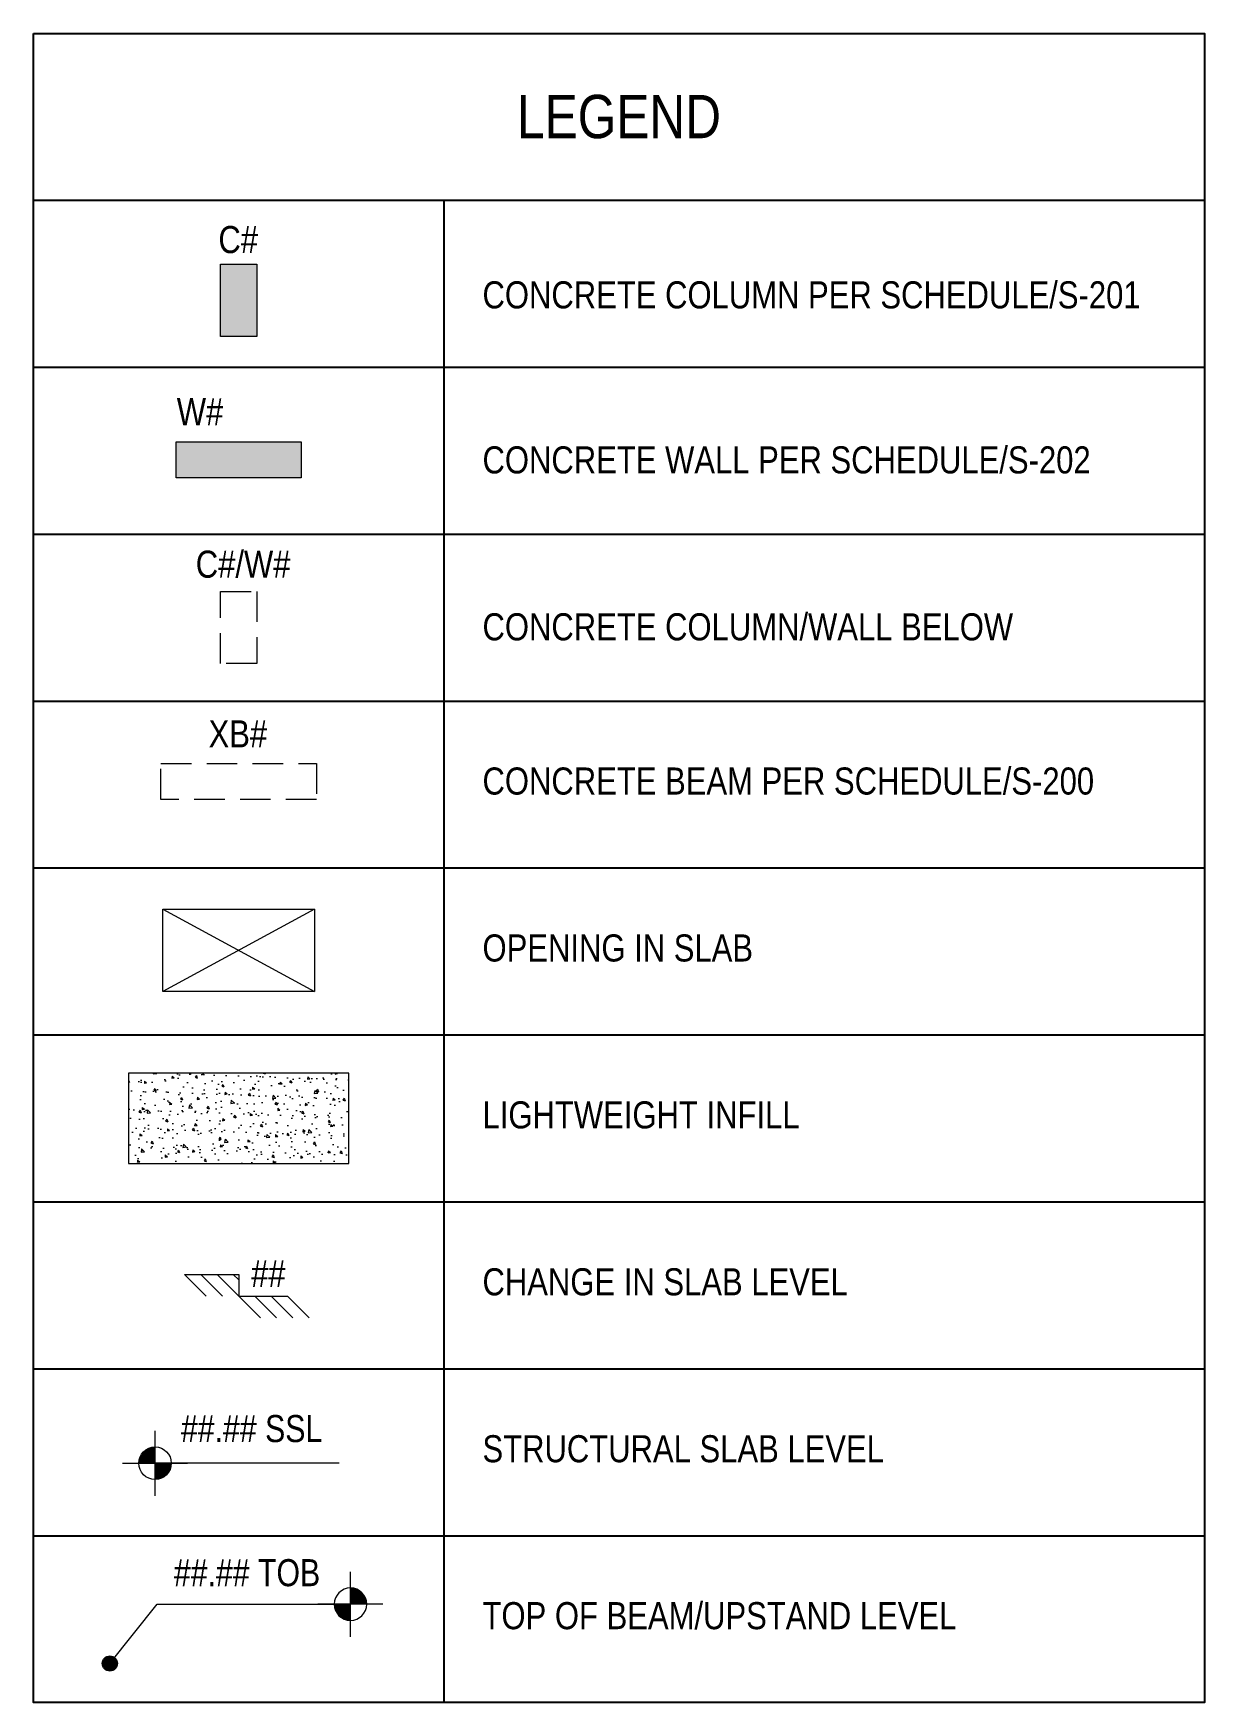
# Model space of a CAD drawing. Header units: millimetres. Extents: x -1760 to 80452, y -34880 to 8596.
# Drawn here: x 72340 to 80452, y -2965 to 8596 of the extents above; entities that cross this region are included whole.
import ezdxf

# ---------------------------------------------------------------- set-up
doc = ezdxf.new("R2010")
doc.units = ezdxf.units.MM
doc.header["$LTSCALE"] = 75
doc.linetypes.add('Hidden Line', pattern=[4.233333, 2.822222, -1.411111])
for name, color, linetype, lineweight in [('G-ANNO-DIMS', 111, 'Continuous', 9), ('S-BEAM-IDEN', 2, 'Continuous', 9), ('S-COL', 3, 'Continuous', 13), ('S-COLS-IDEN', 171, 'Continuous', 9), ('S-HATCH', 8, 'Continuous', 9), ('S-SLAB', 3, 'Continuous', 13), ('TXT', 11, 'Continuous', 9)]:
    doc.layers.add(name, color=color, linetype=linetype, lineweight=lineweight)
doc.layers.add('NonPlottable_0', color=7, linetype='Continuous', plot=False)
doc.styles.add('Arial', font='arial.ttf', dxfattribs={"width": 0.8, "height": 187.5})
doc.styles.add('Arial Narrow_1', font='ARIALN.TTF', dxfattribs={"height": 187.5})

msp = doc.modelspace()

# ---------------------------------------------------------------- texts
at = {"layer": 'S-BEAM-IDEN', "insert": (73553.8, 3838.1), "char_height": 187.5, "width": 1713.653, "attachment_point": 1, "style": 'Arial Narrow_1'}
msp.add_mtext('XB#', dxfattribs=at)
at = {"layer": 'S-COLS-IDEN', "style": 'Arial Narrow_1'}
for s, insert, char_height, width, attachment_point in [('LEGEND', (76396.3, 8017.6), 300, 8111.676, 5), ('C#', (73621.9, 7261.6), 187.5, 330.696, 1), ('CONCRETE COLUMN PER SCHEDULE/S-201', (75450.9, 6878.6), 187.5, 5458.388, 1), ('W#', (73333.7, 6069.4), 187.5, 330.696, 1), ('CONCRETE WALL PER SCHEDULE/S-202', (75450.9, 5735.6), 187.5, 5458.388, 1), ('C#/W#', (73464.9, 5013.4), 187.5, 330.696, 1), ('CONCRETE COLUMN/WALL BELOW', (75450.9, 4579.6), 187.5, 5458.388, 1), ('CONCRETE BEAM PER SCHEDULE/S-200', (75450.9, 3511.5), 187.5, 5458.388, 1), ('OPENING IN SLAB', (75450.9, 2355.4), 187.5, 5458.388, 1), ('LIGHTWEIGHT INFILL', (75450.9, 1199.4), 187.5, 5458.388, 1), ('CHANGE IN SLAB LEVEL', (75450.9, 43.4), 187.5, 5458.388, 1), ('STRUCTURAL SLAB LEVEL', (75450.9, -1112.7), 187.5, 5458.388, 1), ('TOP OF BEAM/UPSTAND LEVEL', (75450.9, -2268.7), 187.5, 5458.388, 1)]:
    msp.add_mtext(s, dxfattribs=dict(at, insert=insert, char_height=char_height, width=width, attachment_point=attachment_point))
at = {"layer": 'TXT', "insert": (73848.3, 100.4), "char_height": 187.5, "width": 432.911, "attachment_point": 1, "style": 'Arial Narrow_1'}
msp.add_mtext('##', dxfattribs=at)

# ---------------------------------------------------------------- blocks, each defined once
blk = doc.blocks.new('Spot Elevations - WYE_Spot Elevation - Target Filled-619581-VILLA E - FIRST FLOOR')
at = {"layer": 'G-ANNO-DIMS'}
h = blk.add_hatch(color=256, dxfattribs=at)
edge = h.paths.add_edge_path(flags=0)
edge.add_line((0, 0), (-1.5, 0))
edge.add_arc((0, 0), 1.5, 90, 180, ccw=False)
edge.add_line((0, 1.5), (0, 0))
h = blk.add_hatch(color=256, dxfattribs=at)
edge = h.paths.add_edge_path(flags=0)
edge.add_line((0, 0), (1.5, 0))
edge.add_arc((0, 0), 1.5, 270, 360, ccw=False)
edge.add_line((0, -1.5), (0, 0))
for p, q in [((0, -3), (0, 3)), ((-3, 0), (3.01, 0))]:
    blk.add_line(p, q, dxfattribs=at)
blk.add_circle((0, 0), 1.5, dxfattribs=at)

# ---------------------------------------------------------------- hatches: boundary and pattern name
at = {"layer": 'G-ANNO-DIMS'}
h = msp.add_hatch(color=256, dxfattribs=at)
h.dxf.hatch_style = 1
edge = h.paths.add_edge_path()
edge.add_arc((72870.1, -2693.4), 52.4, 0, 360)
at = {"layer": 'S-HATCH'}
for points in [[(73637.3, 6997.4), (73887.3, 6997.4), (73887.3, 6497.4), (73637.3, 6497.4)], [(74194.8, 5767.9), (74194.8, 5517.9), (73329.9, 5517.9), (73329.9, 5767.9)]]:
    msp.add_hatch(color=256, dxfattribs=at).paths.add_polyline_path(points)
h = msp.add_hatch(dxfattribs=at)
h.set_pattern_fill('AR-CONC', color=3, angle=-90)
h.set_pattern_definition([(320, (82569.8, 25668.91), (-15.9391, -182.1847), [19.05, -209.55]), (265, (82569.8, 25668.9), (191.0568, 35.2434), [15.24, -167.6406]), (10.45144, (82568.48, 25653.73), (175.1178, -146.9412), [16.19, -178.0902]), (316.1842, (82620.6, 25668.9), (-42.0423, -271.079), [28.575, -314.325]), (6.6356, (82617.1, 25646.32), (247.426, -237.4041), [24.285, -267.1356]), (261.1842, (82620.6, 25668.9), (247.426, -237.404), [22.86, -251.4597]), (291, (82607.9, 25643.51), (-102.2652, -151.6144), [19.05, -209.55]), (236, (82607.9, 25643.5), (184.188, -61.802), [15.24, -167.64]), (341.45144, (82599.38, 25630.87), (81.9228, -213.4164), [16.19, -178.09]), (307.5, (82569.805, 25668.91), (84.55504, -3.0886), [0, -165.608, 0, -170.18, 0, -168.275]), (277.5, (82569.8, 25668.91), (100.18057, -66.81966), [0, -97.028, 0, -161.798, 0, -64.135]), (237.5, (82569.805, 25725.55), (-5.72874, -135.5906), [0, -63.5, 0, -198.12, 0, -262.89]), (227.5, (82569.8, 25750.95), (25.4265, -148.1292), [0, -82.55, 0, -131.572, 0, -186.69])])
h.paths.add_polyline_path([(74524.8, 768.9), (74524.8, 1393.9), (72999.8, 1393.9), (72999.8, 768.9)])

# ---------------------------------------------------------------- linework, layer by layer
at = {"layer": 'G-ANNO-DIMS'}
for p, q in [((73284.1, -1306.7), (73183.2, -1306.7)), ((74459, -1306.7), (73284.1, -1306.7)), ((72870.1, -2693.4), (73197.8, -2283)), ((73197.8, -2283), (74435.5, -2283))]:
    msp.add_line(p, q, dxfattribs=at)
msp.add_circle((72870.1, -2693.4), 52.4, dxfattribs=at)
at = {"layer": 'NonPlottable_0'}
for p, q in [((72340.4, 7439.6), (80452.1, 7439.6)), ((75184.2, 7439.6), (75184.2, -2964.7)), ((72340.4, 6283.6), (80452.1, 6283.6)), ((72340.4, 5127.5), (80452.1, 5127.5)), ((72340.4, 3971.5), (80452.1, 3971.5)), ((72340.4, 2815.5), (80452.1, 2815.5)), ((72340.4, 1659.4), (80452.1, 1659.4)), ((72340.4, 503.4), (80452.1, 503.4)), ((72340.4, -652.6), (80452.1, -652.6)), ((72340.4, -1808.7), (80452.1, -1808.7))]:
    msp.add_line(p, q, dxfattribs=at)
msp.add_lwpolyline([(72340.4, 8595.6), (80452.1, 8595.6), (80452.1, -2964.7), (72340.4, -2964.7)], close=True, dxfattribs=at)
at = {"layer": 'S-COL'}
for points in [[(73637.3, 6997.4), (73887.3, 6997.4), (73887.3, 6497.4), (73637.3, 6497.4)], [(74194.8, 5767.9), (74194.8, 5517.9), (73329.9, 5517.9), (73329.9, 5767.9)]]:
    msp.add_lwpolyline(points, close=True, dxfattribs=at)
at = {"layer": 'S-COL', "linetype": 'Hidden Line'}
for points in [[(73637.3, 4731.2), (73887.3, 4731.2), (73887.3, 4231.2), (73637.3, 4231.2)], [(74301, 3540), (74301, 3290), (73223.7, 3290), (73223.7, 3540)]]:
    msp.add_lwpolyline(points, close=True, dxfattribs=at)
at = {"layer": 'S-SLAB'}
for p, q in [((73237.3, 2531.4), (74287.3, 1959.1)), ((74287.3, 2531.4), (73237.3, 1959.1))]:
    msp.add_line(p, q, dxfattribs=at)
for points in [[(73237.3, 2531.4), (74287.3, 2531.4), (74287.3, 1959.1), (73237.3, 1959.1)], [(74524.8, 768.9), (74524.8, 1393.9), (72999.8, 1393.9), (72999.8, 768.9)]]:
    msp.add_lwpolyline(points, close=True, dxfattribs=at)
at = {"layer": 'TXT'}
for p, q in [((73537.3, -149.6), (73387.3, 0.4)), ((73387.3, 0.4), (73762.3, 0.4)), ((73649.8, -149.6), (73499.8, 0.4)), ((73762.3, -149.6), (73612.3, 0.4)), ((73762.3, -37.1), (73724.8, 0.4)), ((73762.3, 0.4), (73762.3, -149.6)), ((73762.3, -149.6), (73912.3, -299.6)), ((73762.3, -149.6), (74099.8, -149.6)), ((73874.8, -149.6), (74024.8, -299.6)), ((73987.3, -149.6), (74137.3, -299.6)), ((74099.8, -149.6), (74249.8, -299.6))]:
    msp.add_line(p, q, dxfattribs=at)

# ---------------------------------------------------------------- block references
at = {"layer": 'G-ANNO-DIMS', "yscale": 74.99999999999996, "zscale": 74.99999999999996}
for p, xscale in [((73183.2, -1306.7), 74.99999999999996), ((74536.5, -2283), -74.99999999999996)]:
    msp.add_blockref('Spot Elevations - WYE_Spot Elevation - Target Filled-619581-VILLA E - FIRST FLOOR', p, dxfattribs=dict(at, xscale=xscale))

msp.set_redraw_order([(e.dxf.handle, doc.entitydb.next_handle()) for e in msp.query("TEXT MTEXT ATTDEF DIMENSION ARC_DIMENSION")])  # texts and dimensions are drawn at this point

# ---------------------------------------------------------------- next in the draw order: texts
at = {"layer": 'G-ANNO-DIMS', "char_height": 187.5, "line_spacing_factor": 0.941778, "style": 'Arial', "bg_fill": 3, "box_fill_scale": 1.25, "bg_fill_color": 256, "bg_fill_true_color": 13158600, "bg_fill_transparency": 0}
for s, insert, width, attachment_point in [('##.## SSL', (73362.6, -973), 1057.569, 1), ('##.## TOB', (74326.8, -1971), 1117.07, 3)]:
    msp.add_mtext(s, dxfattribs=dict(at, insert=insert, width=width, attachment_point=attachment_point))

doc.saveas('drawing.dxf')
